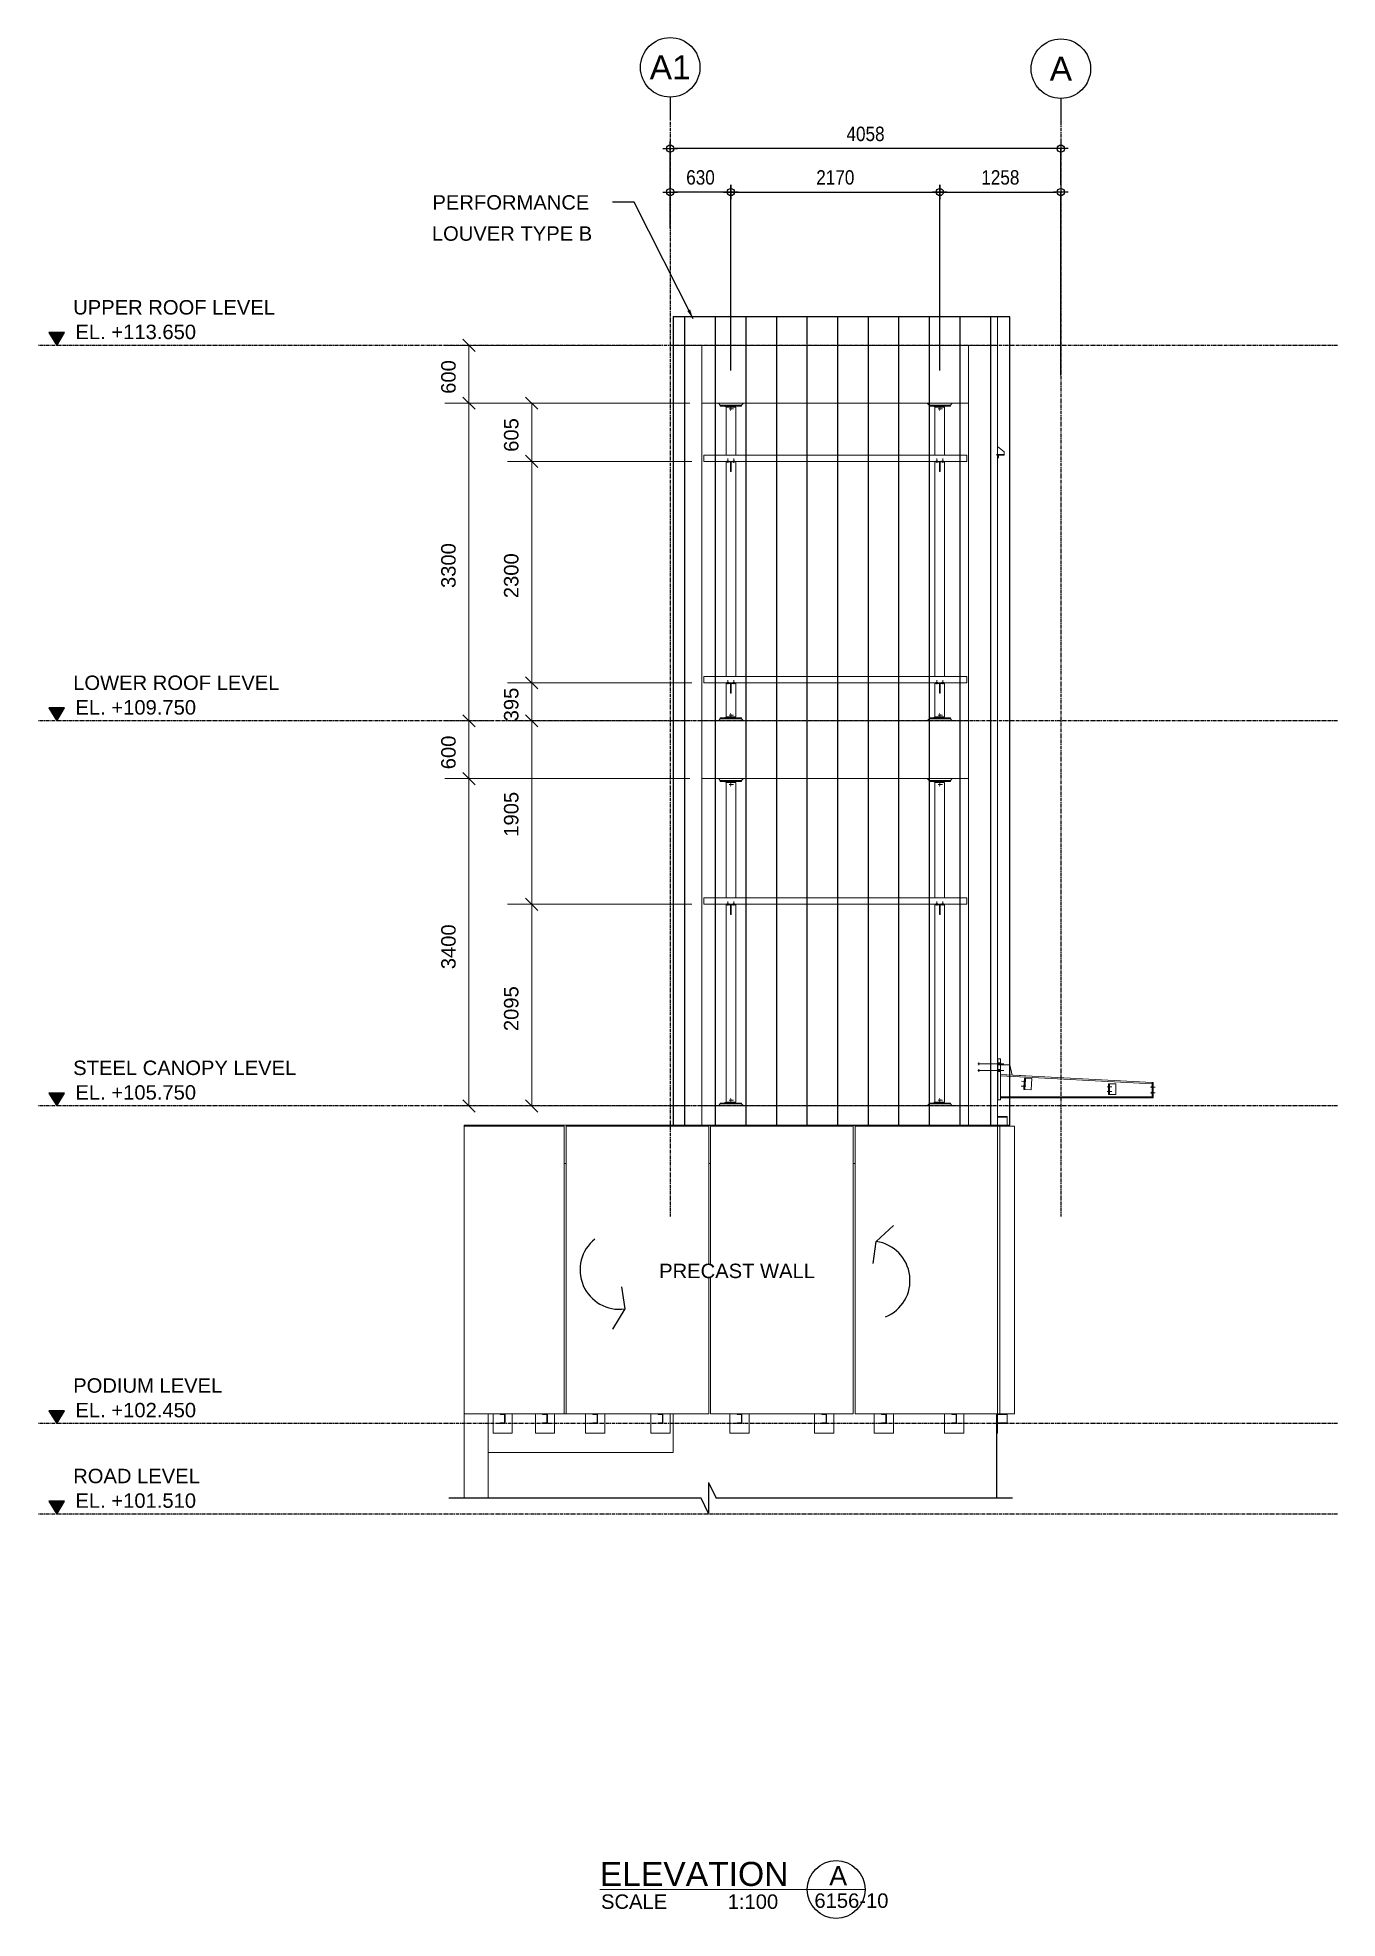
# Model space of a CAD drawing. Header units: millimetres. Extents: x -153298 to 620751, y -313239 to 250031.
# Drawn here: x 1849 to 15349, y 13886 to 33423 of the extents above; entities that cross this region are included whole.
import ezdxf
from ezdxf.enums import TextEntityAlignment as Align

# ---------------------------------------------------------------- set-up
doc = ezdxf.new("R2010")
doc.units = ezdxf.units.MM
for name, pattern in [('CENTER', [2, 1.25, -0.25, 0.25, -0.25]), ('HIDDEN', [0.375, 0.25, -0.125]), ('XKITLINE00', [0]), ('XKITLINE02', [4, 2, -2])]:
    doc.linetypes.add(name, pattern=pattern)
for name, color, linetype in [('000 - EXISTING_CANOPY_MAIN_COLOR_1', 7, 'Continuous'), ('HATCH', 7, 'Continuous'), ('S-DIM', 7, 'Continuous'), ('Stan-Dim', 7, 'Continuous')]:
    doc.layers.add(name, color=color, linetype=linetype)
for name, color, linetype, lineweight in [('Bolt', 7, 'Continuous', 0), ('Part', 7, 'Continuous', 0), ('Text', 7, 'Continuous', 0), ('Z-230_A_LEVEL', 7, 'Continuous', 9), ('Z-DIMENSIONS', 7, 'Continuous', 0)]:
    doc.layers.add(name, color=color, linetype=linetype, lineweight=lineweight)
doc.styles.add('Arial_2', font='arial.ttf', dxfattribs={"height": 3})
doc.styles.add('ROMANS', font='arial.ttf', dxfattribs={"width": 0.85})
doc.dimstyles.new('Dim-Cen', dxfattribs={"dimtxt": 3, "dimasz": 1, "dimexe": 0, "dimexo": 2.5, "dimgap": 1.5, "dimtad": 1, "dimdec": 0, "dimzin": 1, "dimdsep": 46, "dimtxsty": 'ROMANS', "dimblk": 'CEN1', "dimcen": 0.09, "dimclrd": 7, "dimclre": 7, "dimclrt": 7, "dimadec": 0, "dimazin": 0, "dimtfac": 1, "dimtdec": 0, "dimtofl": 0, "dimtmove": 2, "dimatfit": 3, "dimfxl": 1, "dimtfill": 1, "dimtfillclr": 256, "dimtolj": 1, "dimtzin": 0, "dimarcsym": 0})
doc.dimstyles.get("Standard").update_dxf_attribs({"dimtxt": 0.18, "dimasz": 0.18, "dimexe": 0.18, "dimexo": 0.0625, "dimgap": 0.09, "dimtad": 0, "dimtih": 1, "dimtoh": 1, "dimdec": 4, "dimzin": 0, "dimdsep": 46, "dimtxsty": 'Standard', "dimcen": 0.09, "dimclrd": 7, "dimclre": 7, "dimclrt": 7, "dimadec": 0, "dimazin": 0, "dimtfac": 1, "dimtdec": 4, "dimtofl": 0, "dimtmove": 0, "dimatfit": 3, "dimfxl": 1, "dimtolj": 1, "dimtzin": 0, "dimarcsym": 0})

msp = doc.modelspace()

# ---------------------------------------------------------------- texts
at = {"color": 7, "style": 'ROMANS'}
for s, height, p in [('EL. +113.650', 150, (2242.0559, 30290.923)), ('EL. +109.750', 150, (2242.0559, 26390.923)), ('EL. +105.750', 150, (2242.0559, 22390.923)), ('EL. +102.450', 150, (2242.0559, 19090.923)), ('EL. +101.510', 150, (2242.0559, 18150.923)), ('ELEVATION', 250, (7687.369, 14222.9064)), ('A', 200, (10070.8066, 14229.144)), ('6156-10', 150, (9916.9715, 13995.3108))]:
    msp.add_text(s, height=height, dxfattribs=at).set_placement(p)
at = {"layer": 'S-DIM', "color": 7, "style": 'ROMANS'}
for s, p in [('PERFORMANCE', (5949.7421, 31636.3671)), ('LOUVER TYPE B', (5943.8696, 31312.78)), ('UPPER ROOF LEVEL', (2218.2943, 30546.4021)), ('LOWER ROOF LEVEL', (2218.2943, 26646.4021)), ('STEEL CANOPY LEVEL', (2218.2943, 22646.4021)), ('PODIUM LEVEL', (2218.2943, 19346.4021)), ('ROAD LEVEL', (2218.2943, 18406.4021))]:
    msp.add_text(s, height=150, dxfattribs=at).set_placement(p)
for s, p in [('600', (6190.5989, 29722.8714)), ('605', (6842.7851, 29120.3714)), ('3300', (6190.5989, 27705.1957)), ('2300', (6842.7851, 27600.1957)), ('395', (6842.7851, 26320.3714)), ('600', (6190.5989, 25822.8714)), ('1905', (6842.7851, 25122.0317)), ('3400', (6190.5989, 23745.5277)), ('2095', (6842.7851, 23102.6957))]:
    msp.add_text(s, height=150, rotation=90, dxfattribs=at).set_placement(p)
at = {"layer": 'Stan-Dim', "color": 7, "style": 'ROMANS'}
for tag, p in [('A1', (8419.1524, 33114.069)), ('A', (12477.1524, 33100.0359))]:
    msp.add_attdef(tag, text='', height=250, dxfattribs=at).set_placement(p, align=Align.MIDDLE_CENTER)
at = {"layer": 'Text', "color": 7, "style": 'ROMANS'}
for s, p in [('SCALE', (7700.6215, 13984.8819)), ('1:100', (9016.351, 13984.8819))]:
    msp.add_text(s, height=150, dxfattribs=at).set_placement(p)

# ---------------------------------------------------------------- blocks, each defined once
blk = doc.blocks.new('*A10651048')
at = {"layer": 'Part', "color": 7, "linetype": 'XKITLINE00', "lineweight": 0}
for p, q in [((200.189275, 5.462929), (200.349275, 5.622929)), ((200.349275, 5.622929), (202.109275, 5.622929)), ((202.109275, 5.622929), (202.269275, 5.462929))]:
    blk.add_line(p, q, dxfattribs=at)
blk = doc.blocks.new('*A10661049')
at = {"layer": 'Part', "color": 7, "linetype": 'XKITLINE00', "lineweight": 0}
for p, q in [((200.349275, 5.702929), (202.109275, 5.702929)), ((200.349275, 5.702929), (200.349275, 5.622929)), ((200.349275, 5.622929), (202.109275, 5.622929)), ((202.109275, 5.702929), (202.109275, 5.622929))]:
    blk.add_line(p, q, dxfattribs=at)
blk = doc.blocks.new('*A10731050')
at = {"layer": 'Part', "color": 7, "linetype": 'XKITLINE00', "lineweight": 0}
for p, q in [((223.389273, 36.662929), (220.989273, 36.662929)), ((220.989273, 36.662929), (220.989273, -28.217071)), ((223.389273, -28.217071), (223.389273, 36.662929))]:
    blk.add_line(p, q, dxfattribs=at)
blk = doc.blocks.new('*A10751051')
at = {"layer": 'Part', "color": 7, "linetype": 'XKITLINE00', "lineweight": 0}
for p, q in [((223.389273, -28.217071), (211.549273, -28.217071)), ((211.549273, -28.217071), (211.549273, -52.137071)), ((223.389273, -28.217071), (223.389273, -52.137071)), ((223.389273, -52.137071), (211.549273, -52.137071))]:
    blk.add_line(p, q, dxfattribs=at)
blk = doc.blocks.new('*A10761052')
at = {"layer": 'Part', "color": 7, "linetype": 'XKITLINE00', "lineweight": 0}
for p, q in [((211.389273, -28.217071), (199.549273, -28.217071)), ((199.549273, -28.217071), (199.549273, -52.137071)), ((211.389273, -28.217071), (211.389273, -52.137071)), ((211.389273, -52.137071), (199.549273, -52.137071))]:
    blk.add_line(p, q, dxfattribs=at)
blk = doc.blocks.new('*A10771053')
at = {"layer": '000 - EXISTING_CANOPY_MAIN_COLOR_1', "color": 7, "linetype": 'XKITLINE00', "lineweight": 0}
for p, q in [((223.586789, -28.217071), (224.786789, -28.217071)), ((223.586789, -52.137071), (223.586789, -28.217071)), ((224.786789, -28.217071), (224.786789, -52.137071)), ((223.586789, -52.137071), (224.786789, -52.137071))]:
    blk.add_line(p, q, dxfattribs=at)
blk = doc.blocks.new('*A10781054')
at = {"layer": 'Part', "color": 7, "linetype": 'XKITLINE00', "lineweight": 0}
for p, q in [((199.389273, -28.217071), (187.549273, -28.217071)), ((187.549273, -28.217071), (187.549273, -52.137071)), ((199.389273, -28.217071), (199.389273, -52.137071)), ((199.389273, -52.137071), (187.549273, -52.137071))]:
    blk.add_line(p, q, dxfattribs=at)
blk = doc.blocks.new('*A10791055')
at = {"layer": 'Part', "color": 7, "linetype": 'XKITLINE00', "lineweight": 0}
for p, q in [((187.389273, -28.217071), (179.069273, -28.217071)), ((179.069273, -28.217071), (179.069273, -52.137071)), ((187.389273, -28.217071), (187.389273, -52.137071)), ((187.389273, -52.137071), (179.069273, -52.137071))]:
    blk.add_line(p, q, dxfattribs=at)
blk = doc.blocks.new('*A10801056')
at = {"layer": 'Part', "color": 7, "linetype": 'XKITLINE00', "lineweight": 0}
for p, q in [((181.069291, -28.217071), (181.069291, -28.137071)), ((181.069291, -28.137071), (196.429275, -28.137071)), ((196.429275, -28.137071), (196.429275, -28.217071)), ((187.389273, -31.337071), (187.549273, -31.337071))]:
    blk.add_line(p, q, dxfattribs=at)
blk = doc.blocks.new('*A10811057')
at = {"layer": 'Part', "color": 7, "linetype": 'XKITLINE00', "lineweight": 0}
for p, q in [((198.989275, -9.257071), (198.989275, -9.777071)), ((198.989275, -9.257071), (220.829273, -9.257071)), ((220.829273, -9.257071), (220.829273, -9.777071)), ((198.989275, -9.777071), (220.829273, -9.777071))]:
    blk.add_line(p, q, dxfattribs=at)
blk = doc.blocks.new('*A10821058')
at = {"layer": 'Part', "color": 7, "linetype": 'XKITLINE00', "lineweight": 0}
for p, q in [((218.189281, -9.777071), (218.189281, -9.825071)), ((218.189281, -9.825071), (218.989281, -9.825071)), ((218.989281, -9.825071), (218.989281, -9.777071))]:
    blk.add_line(p, q, dxfattribs=at)
blk = doc.blocks.new('*A10831059')
at = {"layer": 'Part', "color": 7, "linetype": 'XKITLINE00', "lineweight": 0}
for p, q in [((218.565281, -9.825071), (218.613281, -9.825071)), ((218.565281, -10.625071), (218.565281, -9.825071)), ((218.565281, -10.065071), (218.613281, -10.065071)), ((218.613281, -10.625071), (218.565281, -10.625071)), ((218.613281, -9.825071), (218.613281, -10.625071))]:
    blk.add_line(p, q, dxfattribs=at)
blk = doc.blocks.new('*A10841060')
at = {"layer": 'Bolt'}
for points in [[(218.41, -9.73), (218.41, -9.78), (218.29, -9.78), (218.29, -9.73)], [(218.41, -9.78), (218.41, -9.83), (218.29, -9.83), (218.29, -9.78)], [(218.89, -9.73), (218.89, -9.78), (218.77, -9.78), (218.77, -9.73)], [(218.89, -9.78), (218.89, -9.83), (218.77, -9.83), (218.77, -9.78)]]:
    blk.add_hatch(color=7, dxfattribs=at).paths.add_polyline_path(points, flags=17)
at = {"layer": 'Bolt', "color": 7, "linetype": 'XKITLINE00', "lineweight": 0}
for p, q in [((218.29, -9.78), (218.29, -9.73)), ((218.29, -9.83), (218.29, -9.78)), ((218.35, -9.89), (218.35, -9.55)), ((218.41, -9.78), (218.41, -9.73)), ((218.41, -9.83), (218.41, -9.78)), ((218.77, -9.78), (218.77, -9.73)), ((218.77, -9.83), (218.77, -9.78)), ((218.83, -9.89), (218.83, -9.55)), ((218.89, -9.78), (218.89, -9.73)), ((218.89, -9.83), (218.89, -9.78))]:
    blk.add_line(p, q, dxfattribs=at)
blk = doc.blocks.new('*A10851061')
at = {"layer": 'Part', "color": 7, "linetype": 'XKITLINE00', "lineweight": 0}
for p, q in [((218.989281, 0.342929), (218.189281, 0.342929)), ((218.189281, -9.257071), (218.189281, 0.342929)), ((218.989281, -9.257071), (218.989281, 0.342929)), ((218.189281, -26.217071), (218.189281, -9.825071)), ((218.989281, -26.217071), (218.989281, -9.825071)), ((218.189281, -26.217071), (218.989281, -26.217071))]:
    blk.add_line(p, q, dxfattribs=at)
blk = doc.blocks.new('*A10861062')
at = {"layer": 'Part', "color": 7, "linetype": 'XKITLINE00', "lineweight": 0}
for p, q in [((198.829275, -28.217071), (198.829275, -26.537071)), ((198.829275, -26.537071), (220.989273, -26.537071)), ((199.389273, -31.337071), (199.549273, -31.337071)), ((211.389273, -31.337071), (211.549273, -31.337071))]:
    blk.add_line(p, q, dxfattribs=at)
blk = doc.blocks.new('*A10871063')
at = {"layer": 'Part', "color": 7, "linetype": 'XKITLINE00', "lineweight": 0}
for p, q in [((223.621312, -23.924245), (236.23026, -24.585052)), ((223.621312, -24.04441), (236.22398, -24.704888)), ((236.23026, -24.585052), (236.22398, -24.704888))]:
    blk.add_line(p, q, dxfattribs=at)
blk = doc.blocks.new('*A10881064')
at = {"layer": 'Part', "color": 7, "linetype": 'XKITLINE00', "lineweight": 0}
for p, q in [((223.621312, -25.785052), (236.23026, -25.785052)), ((223.621312, -25.865052), (236.23026, -25.865052)), ((236.23026, -25.785052), (236.23026, -25.865052))]:
    blk.add_line(p, q, dxfattribs=at)
blk = doc.blocks.new('*A10891065')
at = {"layer": 'Part', "color": 7, "linetype": 'XKITLINE00', "lineweight": 0}
blk.add_line((236.22398, -24.704883), (236.23026, -24.705212), dxfattribs=at)
blk = doc.blocks.new('*A10901066')
at = {"layer": 'Part', "color": 7, "linetype": 'XKITLINE00', "lineweight": 0}
for p, q in [((225.041465, -23.998672), (225.041705, -23.994093)), ((225.041705, -23.994093), (225.640882, -24.025495)), ((225.640882, -24.025495), (225.640642, -24.030074))]:
    blk.add_line(p, q, dxfattribs=at)
blk = doc.blocks.new('*A10911067')
at = {"layer": 'Part', "color": 7, "linetype": 'XKITLINE00', "lineweight": 0}
for p, q in [((223.621312, -22.639658), (223.421312, -22.639658)), ((223.421312, -26.039658), (223.421312, -22.639658)), ((223.621312, -26.039658), (223.621312, -22.639658)), ((223.621312, -26.039658), (223.421312, -26.039658))]:
    blk.add_line(p, q, dxfattribs=at)
blk = doc.blocks.new('*A10921068')
at = {"layer": 'Part', "color": 7, "linetype": 'XKITLINE00', "lineweight": 0}
for p, q in [((225.580159, -25.18401), (225.630402, -24.225326)), ((225.630402, -24.225326), (225.702303, -24.229094)), ((225.702303, -24.229094), (225.65206, -25.187779)), ((225.702303, -24.229094), (226.229579, -24.256728)), ((226.229579, -24.256728), (226.179337, -25.215412)), ((225.65206, -25.187779), (225.580159, -25.18401)), ((226.179337, -25.215412), (225.65206, -25.187779))]:
    blk.add_line(p, q, dxfattribs=at)
blk = doc.blocks.new('*A10931069')
at = {"layer": 'Part', "color": 7, "linetype": 'XKITLINE00', "lineweight": 0}
for p, q in [((223.621312, -23.119697), (224.421312, -23.119697)), ((224.421312, -23.119697), (224.602283, -23.971108)), ((224.602283, -23.971108), (223.621312, -23.919697))]:
    blk.add_line(p, q, dxfattribs=at)
blk = doc.blocks.new('*A10941070')
at = {"layer": 'Bolt', "color": 7, "linetype": 'XKITLINE02', "lineweight": 0}
for p, q in [((225.73013, -24.911438), (225.347288, -24.891509)), ((225.750924, -24.511979), (225.368083, -24.492049)), ((225.591841, -24.964321), (225.539912, -24.961617)), ((225.59808, -24.844483), (225.54615, -24.84178)), ((225.612636, -24.564862), (225.560707, -24.562158)), ((225.618875, -24.445024), (225.566945, -24.442321)), ((225.663736, -24.968063), (225.591833, -24.96432)), ((225.669974, -24.848226), (225.598072, -24.844483)), ((225.684531, -24.568604), (225.612628, -24.564861)), ((225.690769, -24.448767), (225.618867, -24.445023))]:
    blk.add_line(p, q, dxfattribs=at)
blk = doc.blocks.new('*A10951071')
at = {"layer": 'Bolt'}
for points in [[(221.87, -23.12), (221.82, -23.12), (221.82, -22.96), (221.87, -22.96)], [(221.87, -23.12), (221.82, -23.12), (221.82, -22.96), (221.87, -22.96)], [(223.62, -23.12), (223.42, -23.12), (223.42, -22.96), (223.62, -22.96)], [(223.62, -23.12), (223.42, -23.12), (223.42, -22.96), (223.62, -22.96)], [(221.87, -23.68), (221.82, -23.68), (221.82, -23.52), (221.87, -23.52)], [(221.87, -23.68), (221.82, -23.68), (221.82, -23.52), (221.87, -23.52)], [(223.62, -23.68), (223.42, -23.68), (223.42, -23.52), (223.62, -23.52)], [(223.62, -23.68), (223.42, -23.68), (223.42, -23.52), (223.62, -23.52)]]:
    blk.add_hatch(color=7, dxfattribs=at).paths.add_polyline_path(points, flags=17)
at = {"layer": 'Bolt', "color": 7, "linetype": 'XKITLINE00', "lineweight": 0}
for p, q in [((221.74, -23.04), (223.9, -23.04)), ((221.74, -23.04), (223.9, -23.04)), ((221.82, -22.96), (221.87, -22.96)), ((221.82, -22.96), (221.87, -22.96)), ((221.82, -23.12), (221.87, -23.12)), ((221.82, -23.12), (221.87, -23.12)), ((223.42, -22.96), (223.62, -22.96)), ((223.42, -22.96), (223.62, -22.96)), ((223.42, -23.12), (223.62, -23.12)), ((223.42, -23.12), (223.62, -23.12)), ((221.74, -23.6), (223.9, -23.6)), ((221.74, -23.6), (223.9, -23.6)), ((221.82, -23.52), (221.87, -23.52)), ((221.82, -23.52), (221.87, -23.52)), ((221.82, -23.68), (221.87, -23.68)), ((221.82, -23.68), (221.87, -23.68)), ((223.42, -23.52), (223.62, -23.52)), ((223.42, -23.52), (223.62, -23.52)), ((223.42, -23.68), (223.62, -23.68)), ((223.42, -23.68), (223.62, -23.68))]:
    blk.add_line(p, q, dxfattribs=at)
blk = doc.blocks.new('*A10961072')
at = {"layer": 'Part', "color": 7, "linetype": 'XKITLINE00', "lineweight": 0}
for p, q in [((224.189279, -27.417071), (223.389279, -27.417071)), ((223.389279, -27.477071), (224.189279, -27.477071)), ((224.189279, -28.217071), (224.189279, -27.417071)), ((223.389279, -28.157071), (224.189279, -28.157071)), ((223.389279, -28.217071), (223.586789, -28.217071))]:
    blk.add_line(p, q, dxfattribs=at)
blk = doc.blocks.new('*A10971073')
at = {"layer": 'Bolt'}
for points in [[(217.81, -26.38), (217.81, -26.3), (217.93, -26.3), (217.93, -26.38)], [(219.25, -26.38), (219.25, -26.3), (219.37, -26.3), (219.37, -26.38)]]:
    blk.add_hatch(color=7, dxfattribs=at).paths.add_polyline_path(points, flags=17)
at = {"layer": 'Bolt', "color": 7, "linetype": 'XKITLINE00', "lineweight": 0}
for p, q in [((217.81, -26.3), (217.81, -26.38)), ((217.87, -26.3), (217.87, -26.38)), ((217.93, -26.3), (217.93, -26.38)), ((219.25, -26.3), (219.25, -26.38)), ((219.31, -26.3), (219.31, -26.38)), ((219.37, -26.3), (219.37, -26.38))]:
    blk.add_line(p, q, dxfattribs=at)
blk = doc.blocks.new('*A10981074')
at = {"layer": 'Bolt', "color": 7, "linetype": 'XKITLINE02', "lineweight": 0}
for p, q in [((218.461921, -26.057071), (218.805281, -26.057071)), ((218.525281, -25.921071), (218.565281, -25.921071)), ((218.525281, -26.193071), (218.565281, -26.193071)), ((218.565281, -26.001071), (218.613281, -26.001071)), ((218.565281, -26.113071), (218.613281, -26.113071))]:
    blk.add_line(p, q, dxfattribs=at)
blk = doc.blocks.new('*A10991075')
at = {"layer": 'Part', "color": 7, "linetype": 'XKITLINE00', "lineweight": 0}
for p, q in [((218.085281, -26.297071), (218.085281, -26.257071)), ((218.085281, -26.257071), (218.525281, -26.257071)), ((218.525281, -26.257071), (218.525281, -26.217071)), ((218.565281, -26.297071), (218.565281, -26.217071))]:
    blk.add_line(p, q, dxfattribs=at)
blk = doc.blocks.new('*A11001076')
at = {"layer": 'Part', "color": 7, "linetype": 'XKITLINE00', "lineweight": 0}
for p, q in [((217.549281, -26.537071), (217.709281, -26.377071)), ((217.709281, -26.377071), (219.469281, -26.377071)), ((219.469281, -26.377071), (219.629281, -26.537071))]:
    blk.add_line(p, q, dxfattribs=at)
blk = doc.blocks.new('*A11011077')
at = {"layer": 'Part', "color": 7, "linetype": 'XKITLINE00', "lineweight": 0}
for p, q in [((217.709281, -26.297071), (219.469281, -26.297071)), ((217.709281, -26.297071), (217.709281, -26.377071)), ((217.709281, -26.377071), (219.469281, -26.377071)), ((219.469281, -26.297071), (219.469281, -26.377071))]:
    blk.add_line(p, q, dxfattribs=at)
blk = doc.blocks.new('*A11021078')
at = {"layer": 'Part', "color": 7, "linetype": 'XKITLINE00', "lineweight": 0}
for p, q in [((200.829275, -9.825071), (200.829275, -9.777071)), ((201.629275, -9.825071), (200.829275, -9.825071)), ((201.629275, -9.777071), (201.629275, -9.825071))]:
    blk.add_line(p, q, dxfattribs=at)
blk = doc.blocks.new('*A11031079')
at = {"layer": 'Part', "color": 7, "linetype": 'XKITLINE00', "lineweight": 0}
for p, q in [((201.205275, -9.825071), (201.253275, -9.825071)), ((201.205275, -10.625071), (201.205275, -9.825071)), ((201.205275, -10.065071), (201.253275, -10.065071)), ((201.253275, -10.625071), (201.205275, -10.625071)), ((201.253275, -9.825071), (201.253275, -10.625071))]:
    blk.add_line(p, q, dxfattribs=at)
blk = doc.blocks.new('*A11041080')
at = {"layer": 'Bolt'}
for points in [[(201.05, -9.73), (201.05, -9.78), (200.93, -9.78), (200.93, -9.73)], [(201.05, -9.78), (201.05, -9.83), (200.93, -9.83), (200.93, -9.78)], [(201.53, -9.73), (201.53, -9.78), (201.41, -9.78), (201.41, -9.73)], [(201.53, -9.78), (201.53, -9.83), (201.41, -9.83), (201.41, -9.78)]]:
    blk.add_hatch(color=7, dxfattribs=at).paths.add_polyline_path(points, flags=17)
at = {"layer": 'Bolt', "color": 7, "linetype": 'XKITLINE00', "lineweight": 0}
for p, q in [((200.93, -9.78), (200.93, -9.73)), ((200.93, -9.83), (200.93, -9.78)), ((200.99, -9.89), (200.99, -9.55)), ((201.05, -9.78), (201.05, -9.73)), ((201.05, -9.83), (201.05, -9.78)), ((201.41, -9.78), (201.41, -9.73)), ((201.41, -9.83), (201.41, -9.78)), ((201.47, -9.89), (201.47, -9.55)), ((201.53, -9.78), (201.53, -9.73)), ((201.53, -9.83), (201.53, -9.78))]:
    blk.add_line(p, q, dxfattribs=at)
blk = doc.blocks.new('*A11051081')
at = {"layer": 'Part', "color": 7, "linetype": 'XKITLINE00', "lineweight": 0}
for p, q in [((201.629275, 0.342929), (200.829275, 0.342929)), ((200.829275, -9.257071), (200.829275, 0.342929)), ((201.629275, -9.257071), (201.629275, 0.342929)), ((200.829275, -26.217071), (200.829275, -9.825071)), ((201.629275, -26.217071), (201.629275, -9.825071)), ((200.829275, -26.217071), (201.629275, -26.217071))]:
    blk.add_line(p, q, dxfattribs=at)
blk = doc.blocks.new('*A11061082')
at = {"layer": 'Bolt'}
for points in [[(200.45, -26.38), (200.45, -26.3), (200.57, -26.3), (200.57, -26.38)], [(201.89, -26.38), (201.89, -26.3), (202.01, -26.3), (202.01, -26.38)]]:
    blk.add_hatch(color=7, dxfattribs=at).paths.add_polyline_path(points, flags=17)
at = {"layer": 'Bolt', "color": 7, "linetype": 'XKITLINE00', "lineweight": 0}
for p, q in [((200.45, -26.3), (200.45, -26.38)), ((200.51, -26.3), (200.51, -26.38)), ((200.57, -26.3), (200.57, -26.38)), ((201.89, -26.3), (201.89, -26.38)), ((201.95, -26.3), (201.95, -26.38)), ((202.01, -26.3), (202.01, -26.38))]:
    blk.add_line(p, q, dxfattribs=at)
blk = doc.blocks.new('*A11071083')
at = {"layer": 'Bolt', "color": 7, "linetype": 'XKITLINE02', "lineweight": 0}
for p, q in [((201.101915, -26.057071), (201.445275, -26.057071)), ((201.165275, -25.921071), (201.205275, -25.921071)), ((201.165275, -26.193071), (201.205275, -26.193071)), ((201.205275, -26.001071), (201.253275, -26.001071)), ((201.205275, -26.113071), (201.253275, -26.113071))]:
    blk.add_line(p, q, dxfattribs=at)
blk = doc.blocks.new('*A11081084')
at = {"layer": 'Part', "color": 7, "linetype": 'XKITLINE00', "lineweight": 0}
for p, q in [((200.725275, -26.297071), (200.725275, -26.257071)), ((200.725275, -26.257071), (201.165275, -26.257071)), ((201.165275, -26.257071), (201.165275, -26.217071)), ((201.205275, -26.297071), (201.205275, -26.217071))]:
    blk.add_line(p, q, dxfattribs=at)
blk = doc.blocks.new('*A11091085')
at = {"layer": 'Part', "color": 7, "linetype": 'XKITLINE00', "lineweight": 0}
for p, q in [((200.189275, -26.537071), (200.349275, -26.377071)), ((200.349275, -26.377071), (202.109275, -26.377071)), ((202.109275, -26.377071), (202.269275, -26.537071))]:
    blk.add_line(p, q, dxfattribs=at)
blk = doc.blocks.new('*A11101086')
at = {"layer": 'Part', "color": 7, "linetype": 'XKITLINE00', "lineweight": 0}
for p, q in [((200.349275, -26.297071), (202.109275, -26.297071)), ((200.349275, -26.297071), (200.349275, -26.377071)), ((200.349275, -26.377071), (202.109275, -26.377071)), ((202.109275, -26.297071), (202.109275, -26.377071))]:
    blk.add_line(p, q, dxfattribs=at)
blk = doc.blocks.new('*A11111087')
at = {"layer": 'Part', "color": 7, "linetype": 'XKITLINE00', "lineweight": 0}
for p, q in [((196.429275, -28.137071), (196.429275, 36.662929)), ((198.829275, -28.217071), (198.829275, 36.662929))]:
    blk.add_line(p, q, dxfattribs=at)
blk = doc.blocks.new('*A11131088')
at = {"layer": 'Part', "color": 7, "linetype": 'XKITLINE00', "lineweight": 0}
for p, q in [((223.389273, 39.062929), (196.429275, 39.062929)), ((196.429275, 39.062929), (196.429275, 36.662929)), ((223.389273, 36.662929), (223.389273, 39.062929)), ((196.429275, 36.662929), (223.389273, 36.662929))]:
    blk.add_line(p, q, dxfattribs=at)
blk = doc.blocks.new('*A11141089')
at = {"layer": 'Part', "color": 7, "linetype": 'XKITLINE00', "lineweight": 0}
for p, q in [((198.989275, 27.542929), (198.989275, 27.022929)), ((198.989275, 27.542929), (220.829273, 27.542929)), ((198.989275, 27.022929), (220.829273, 27.022929)), ((220.829273, 27.542929), (220.829273, 27.022929))]:
    blk.add_line(p, q, dxfattribs=at)
blk = doc.blocks.new('*A11151090')
at = {"layer": 'Part', "color": 7, "linetype": 'XKITLINE00', "lineweight": 0}
for p, q in [((198.829275, 36.662929), (198.829275, 31.862929)), ((198.829275, 31.862929), (220.989273, 31.862929))]:
    blk.add_line(p, q, dxfattribs=at)
blk = doc.blocks.new('*A11191091')
at = {"layer": 'Part', "color": 7, "linetype": 'XKITLINE00', "lineweight": 0}
for p, q in [((218.989273, -53.737071), (218.989273, -52.137071)), ((220.589273, -53.737071), (220.589273, -52.137071)), ((218.989273, -53.737071), (220.589273, -53.737071))]:
    blk.add_line(p, q, dxfattribs=at)
blk = doc.blocks.new('*A11201092')
at = {"layer": 'Part', "color": 7, "linetype": 'XKITLINE00', "lineweight": 0}
for p, q in [((213.749273, -52.197071), (213.749273, -52.137071)), ((214.109273, -52.197071), (213.749273, -52.197071)), ((213.749273, -52.937071), (213.749273, -52.877071)), ((213.749273, -52.877071), (214.109273, -52.877071)), ((214.149273, -52.937071), (213.749273, -52.937071)), ((214.109273, -52.877071), (214.109273, -52.197071)), ((214.149273, -52.937071), (214.149273, -52.137071))]:
    blk.add_line(p, q, dxfattribs=at)
blk = doc.blocks.new('*A11211093')
at = {"layer": 'Part', "color": 7, "linetype": 'XKITLINE00', "lineweight": 0}
for p, q in [((219.589273, -52.197071), (219.589273, -52.137071)), ((219.949273, -52.197071), (219.589273, -52.197071)), ((219.589273, -52.937071), (219.589273, -52.877071)), ((219.589273, -52.877071), (219.949273, -52.877071)), ((219.989273, -52.937071), (219.589273, -52.937071)), ((219.949273, -52.877071), (219.949273, -52.197071)), ((219.989273, -52.937071), (219.989273, -52.137071))]:
    blk.add_line(p, q, dxfattribs=at)
blk = doc.blocks.new('*A11221094')
at = {"layer": 'Part', "color": 7, "linetype": 'XKITLINE00', "lineweight": 0}
for p, q in [((208.189273, -53.737071), (208.189273, -52.137071)), ((209.789273, -53.737071), (209.789273, -52.137071)), ((208.189273, -53.737071), (209.789273, -53.737071))]:
    blk.add_line(p, q, dxfattribs=at)
blk = doc.blocks.new('*A11231095')
at = {"layer": 'Part', "color": 7, "linetype": 'XKITLINE00', "lineweight": 0}
for p, q in [((208.789273, -52.197071), (208.789273, -52.137071)), ((209.149273, -52.197071), (208.789273, -52.197071)), ((208.789273, -52.937071), (208.789273, -52.877071)), ((208.789273, -52.877071), (209.149273, -52.877071)), ((209.189273, -52.937071), (208.789273, -52.937071)), ((209.149273, -52.877071), (209.149273, -52.197071)), ((209.189273, -52.937071), (209.189273, -52.137071))]:
    blk.add_line(p, q, dxfattribs=at)
blk = doc.blocks.new('*A11241096')
at = {"layer": 'Part', "color": 7, "linetype": 'XKITLINE00', "lineweight": 0}
for p, q in [((223.306861, -53.737071), (223.306861, -52.137071)), ((223.386861, -52.137071), (223.386861, -53.737071)), ((223.386861, -53.737071), (223.306861, -53.737071))]:
    blk.add_line(p, q, dxfattribs=at)
blk = doc.blocks.new('*A11251097')
at = {"layer": 'Part', "color": 7, "linetype": 'XKITLINE00', "lineweight": 0}
for p, q in [((223.389279, -52.137071), (223.389279, -52.937071)), ((223.586789, -52.137071), (223.389279, -52.137071)), ((223.389279, -52.197071), (224.189279, -52.197071)), ((223.389279, -52.877071), (224.189279, -52.877071)), ((223.389279, -52.937071), (224.189279, -52.937071)), ((224.189279, -52.137071), (224.189279, -52.937071))]:
    blk.add_line(p, q, dxfattribs=at)
blk = doc.blocks.new('*A11261098')
at = {"layer": 'Part', "color": 7, "linetype": 'XKITLINE00', "lineweight": 0}
for p, q in [((195.189273, -52.197071), (195.189273, -52.137071)), ((195.549273, -52.197071), (195.189273, -52.197071)), ((195.189273, -52.937071), (195.189273, -52.877071)), ((195.189273, -52.877071), (195.549273, -52.877071)), ((195.589273, -52.937071), (195.189273, -52.937071)), ((195.549273, -52.877071), (195.549273, -52.197071)), ((195.589273, -52.937071), (195.589273, -52.137071))]:
    blk.add_line(p, q, dxfattribs=at)
blk = doc.blocks.new('*A11271099')
at = {"layer": 'Part', "color": 7, "linetype": 'XKITLINE00', "lineweight": 0}
for p, q in [((189.749273, -52.197071), (189.749273, -52.137071)), ((190.109273, -52.197071), (189.749273, -52.197071)), ((189.749273, -52.937071), (189.749273, -52.877071)), ((189.749273, -52.877071), (190.109273, -52.877071)), ((190.149273, -52.937071), (189.749273, -52.937071)), ((190.109273, -52.877071), (190.109273, -52.197071)), ((190.149273, -52.937071), (190.149273, -52.137071))]:
    blk.add_line(p, q, dxfattribs=at)
blk = doc.blocks.new('*A11281100')
at = {"layer": 'Part', "color": 7, "linetype": 'XKITLINE00', "lineweight": 0}
for p, q in [((194.589273, -53.737071), (194.589273, -52.137071)), ((196.189273, -53.737071), (196.189273, -52.137071)), ((194.589273, -53.737071), (196.189273, -53.737071))]:
    blk.add_line(p, q, dxfattribs=at)
blk = doc.blocks.new('*A11291101')
at = {"layer": 'Part', "color": 7, "linetype": 'XKITLINE00', "lineweight": 0}
for p, q in [((189.149273, -53.737071), (189.149273, -52.137071)), ((190.749273, -53.737071), (190.749273, -52.137071)), ((189.149273, -53.737071), (190.749273, -53.737071))]:
    blk.add_line(p, q, dxfattribs=at)
blk = doc.blocks.new('*A11301102')
at = {"layer": 'Part', "color": 7, "linetype": 'XKITLINE00', "lineweight": 0}
for p, q in [((201.749273, -52.197071), (201.749273, -52.137071)), ((202.109273, -52.197071), (201.749273, -52.197071)), ((201.749273, -52.937071), (201.749273, -52.877071)), ((201.749273, -52.877071), (202.109273, -52.877071)), ((202.149273, -52.937071), (201.749273, -52.937071)), ((202.109273, -52.877071), (202.109273, -52.197071)), ((202.149273, -52.937071), (202.149273, -52.137071))]:
    blk.add_line(p, q, dxfattribs=at)
blk = doc.blocks.new('*A11311103')
at = {"layer": 'Part', "color": 7, "linetype": 'XKITLINE00', "lineweight": 0}
for p, q in [((201.149273, -53.737071), (201.149273, -52.137071)), ((202.749273, -53.737071), (202.749273, -52.137071)), ((201.149273, -53.737071), (202.749273, -53.737071))]:
    blk.add_line(p, q, dxfattribs=at)
blk = doc.blocks.new('*A11321104')
at = {"layer": 'Part', "color": 7, "linetype": 'XKITLINE00', "lineweight": 0}
for p, q in [((181.469273, -53.737071), (181.469273, -52.137071)), ((183.069273, -53.737071), (183.069273, -52.137071)), ((181.469273, -53.737071), (183.069273, -53.737071))]:
    blk.add_line(p, q, dxfattribs=at)
blk = doc.blocks.new('*A11331105')
at = {"layer": 'Part', "color": 7, "linetype": 'XKITLINE00', "lineweight": 0}
for p, q in [((184.989273, -53.737071), (184.989273, -52.137071)), ((186.589273, -53.737071), (186.589273, -52.137071)), ((184.989273, -53.737071), (186.589273, -53.737071))]:
    blk.add_line(p, q, dxfattribs=at)
blk = doc.blocks.new('*A11341106')
at = {"layer": 'Part', "color": 7, "linetype": 'XKITLINE00', "lineweight": 0}
for p, q in [((182.069273, -52.197071), (182.069273, -52.137071)), ((182.429273, -52.197071), (182.069273, -52.197071)), ((182.069273, -52.937071), (182.069273, -52.877071)), ((182.069273, -52.877071), (182.429273, -52.877071)), ((182.469273, -52.937071), (182.069273, -52.937071)), ((182.429273, -52.877071), (182.429273, -52.197071)), ((182.469273, -52.937071), (182.469273, -52.137071))]:
    blk.add_line(p, q, dxfattribs=at)
blk = doc.blocks.new('*A11351107')
at = {"layer": 'Part', "color": 7, "linetype": 'XKITLINE00', "lineweight": 0}
for p, q in [((185.589273, -52.197071), (185.589273, -52.137071)), ((185.949273, -52.197071), (185.589273, -52.197071)), ((185.589273, -52.937071), (185.589273, -52.877071)), ((185.589273, -52.877071), (185.949273, -52.877071)), ((185.989273, -52.937071), (185.589273, -52.937071)), ((185.949273, -52.877071), (185.949273, -52.197071)), ((185.989273, -52.937071), (185.989273, -52.137071))]:
    blk.add_line(p, q, dxfattribs=at)
blk = doc.blocks.new('*A11361108')
at = {"layer": 'Part', "color": 7, "linetype": 'XKITLINE00', "lineweight": 0}
for p, q in [((181.069318, -55.337071), (181.069318, -52.137071)), ((187.389273, -52.137071), (187.549273, -52.137071)), ((196.429318, -52.137071), (196.429318, -55.337071)), ((196.429318, -55.337071), (181.069318, -55.337071))]:
    blk.add_line(p, q, dxfattribs=at)
blk = doc.blocks.new('*A11371109')
at = {"layer": 'Part', "color": 7, "linetype": 'XKITLINE00', "lineweight": 0}
for p, q in [((232.61098, -25.585052), (232.61098, -24.705052)), ((232.61098, -24.705052), (232.68298, -24.705052)), ((233.21098, -24.705052), (232.68298, -24.705052)), ((232.68298, -24.705052), (232.68298, -25.585052)), ((233.21098, -25.585052), (233.21098, -24.705052)), ((232.68298, -25.585052), (232.61098, -25.585052)), ((233.21098, -25.585052), (232.68298, -25.585052))]:
    blk.add_line(p, q, dxfattribs=at)
blk = doc.blocks.new('*A11381110')
at = {"layer": 'Bolt', "color": 7, "linetype": 'XKITLINE02', "lineweight": 0}
for p, q in [((232.50762, -24.945052), (232.89098, -24.945052)), ((232.57098, -24.885052), (232.61098, -24.885052)), ((232.57098, -25.005052), (232.61098, -25.005052)), ((232.61098, -24.885052), (232.68298, -24.885052)), ((232.61098, -25.005052), (232.68298, -25.005052)), ((232.50762, -25.345052), (232.89098, -25.345052)), ((232.57098, -25.285052), (232.61098, -25.285052)), ((232.57098, -25.405052), (232.61098, -25.405052)), ((232.61098, -25.285052), (232.68298, -25.285052)), ((232.61098, -25.405052), (232.68298, -25.405052))]:
    blk.add_line(p, q, dxfattribs=at)
blk = doc.blocks.new('*A11411111')
at = {"layer": 'Bolt'}
for points in [[(217.93, 0.5), (217.93, 0.42), (217.81, 0.42), (217.81, 0.5)], [(219.37, 0.5), (219.37, 0.42), (219.25, 0.42), (219.25, 0.5)]]:
    blk.add_hatch(color=7, dxfattribs=at).paths.add_polyline_path(points, flags=17)
at = {"layer": 'Bolt', "color": 7, "linetype": 'XKITLINE00', "lineweight": 0}
for p, q in [((217.81, 0.42), (217.81, 0.5)), ((217.87, 0.42), (217.87, 0.5)), ((217.93, 0.42), (217.93, 0.5)), ((219.25, 0.42), (219.25, 0.5)), ((219.31, 0.42), (219.31, 0.5)), ((219.37, 0.42), (219.37, 0.5))]:
    blk.add_line(p, q, dxfattribs=at)
blk = doc.blocks.new('*A11421112')
at = {"layer": 'Bolt', "color": 7, "linetype": 'XKITLINE02', "lineweight": 0}
for p, q in [((218.461921, 0.182929), (218.805281, 0.182929)), ((218.525281, 0.318929), (218.565281, 0.318929)), ((218.525281, 0.046929), (218.565281, 0.046929)), ((218.565281, 0.238929), (218.613281, 0.238929)), ((218.565281, 0.126929), (218.613281, 0.126929))]:
    blk.add_line(p, q, dxfattribs=at)
blk = doc.blocks.new('*A11431113')
at = {"layer": 'Part', "color": 7, "linetype": 'XKITLINE00', "lineweight": 0}
for p, q in [((218.085281, 0.422929), (218.085281, 0.382929)), ((218.085281, 0.382929), (218.525281, 0.382929)), ((218.525281, 0.382929), (218.525281, 0.342929)), ((218.565281, 0.342929), (218.565281, 0.422929))]:
    blk.add_line(p, q, dxfattribs=at)
blk = doc.blocks.new('*A11441114')
at = {"layer": 'Part', "color": 7, "linetype": 'XKITLINE00', "lineweight": 0}
for p, q in [((217.549281, 0.662929), (217.709281, 0.502929)), ((217.709281, 0.502929), (219.469281, 0.502929)), ((219.469281, 0.502929), (219.629281, 0.662929))]:
    blk.add_line(p, q, dxfattribs=at)
blk = doc.blocks.new('*A11451115')
at = {"layer": 'Part', "color": 7, "linetype": 'XKITLINE00', "lineweight": 0}
for p, q in [((217.709281, 0.422929), (217.709281, 0.502929)), ((217.709281, 0.502929), (219.469281, 0.502929)), ((217.709281, 0.422929), (219.469281, 0.422929)), ((219.469281, 0.422929), (219.469281, 0.502929))]:
    blk.add_line(p, q, dxfattribs=at)
blk = doc.blocks.new('*A11461116')
at = {"layer": 'Bolt'}
for points in [[(200.57, 0.5), (200.57, 0.42), (200.45, 0.42), (200.45, 0.5)], [(202.01, 0.5), (202.01, 0.42), (201.89, 0.42), (201.89, 0.5)]]:
    blk.add_hatch(color=7, dxfattribs=at).paths.add_polyline_path(points, flags=17)
at = {"layer": 'Bolt', "color": 7, "linetype": 'XKITLINE00', "lineweight": 0}
for p, q in [((200.45, 0.42), (200.45, 0.5)), ((200.51, 0.42), (200.51, 0.5)), ((200.57, 0.42), (200.57, 0.5)), ((201.89, 0.42), (201.89, 0.5)), ((201.95, 0.42), (201.95, 0.5)), ((202.01, 0.42), (202.01, 0.5))]:
    blk.add_line(p, q, dxfattribs=at)
blk = doc.blocks.new('*A11471117')
at = {"layer": 'Bolt', "color": 7, "linetype": 'XKITLINE02', "lineweight": 0}
for p, q in [((201.101915, 0.182929), (201.445275, 0.182929)), ((201.165275, 0.318929), (201.205275, 0.318929)), ((201.165275, 0.046929), (201.205275, 0.046929)), ((201.205275, 0.238929), (201.253275, 0.238929)), ((201.205275, 0.126929), (201.253275, 0.126929))]:
    blk.add_line(p, q, dxfattribs=at)
blk = doc.blocks.new('*A11481118')
at = {"layer": 'Part', "color": 7, "linetype": 'XKITLINE00', "lineweight": 0}
for p, q in [((200.725275, 0.422929), (200.725275, 0.382929)), ((200.725275, 0.382929), (201.165275, 0.382929)), ((201.165275, 0.382929), (201.165275, 0.342929)), ((201.205275, 0.342929), (201.205275, 0.422929))]:
    blk.add_line(p, q, dxfattribs=at)
blk = doc.blocks.new('*A11491119')
at = {"layer": 'Part', "color": 7, "linetype": 'XKITLINE00', "lineweight": 0}
for p, q in [((200.189275, 0.662929), (200.349275, 0.502929)), ((200.349275, 0.502929), (202.109275, 0.502929)), ((202.109275, 0.502929), (202.269275, 0.662929))]:
    blk.add_line(p, q, dxfattribs=at)
blk = doc.blocks.new('*A11501120')
at = {"layer": 'Part', "color": 7, "linetype": 'XKITLINE00', "lineweight": 0}
for p, q in [((200.349275, 0.422929), (200.349275, 0.502929)), ((200.349275, 0.502929), (202.109275, 0.502929)), ((200.349275, 0.422929), (202.109275, 0.422929)), ((202.109275, 0.422929), (202.109275, 0.502929))]:
    blk.add_line(p, q, dxfattribs=at)
blk = doc.blocks.new('*A11511121')
at = {"layer": 'Part', "color": 7, "linetype": 'XKITLINE00', "lineweight": 0}
for p, q in [((198.989275, 9.142929), (198.989275, 8.622929)), ((198.989275, 9.142929), (220.829273, 9.142929)), ((198.989275, 8.622929), (220.829273, 8.622929)), ((220.829273, 9.142929), (220.829273, 8.622929))]:
    blk.add_line(p, q, dxfattribs=at)
blk = doc.blocks.new('*A11521122')
at = {"layer": 'Part', "color": 7, "linetype": 'XKITLINE00', "lineweight": 0}
for p, q in [((218.189281, 8.622929), (218.189281, 8.574929)), ((218.189281, 8.574929), (218.989281, 8.574929)), ((218.989281, 8.574929), (218.989281, 8.622929))]:
    blk.add_line(p, q, dxfattribs=at)
blk = doc.blocks.new('*A11531123')
at = {"layer": 'Part', "color": 7, "linetype": 'XKITLINE00', "lineweight": 0}
for p, q in [((218.565281, 8.574929), (218.613281, 8.574929)), ((218.565281, 7.774929), (218.565281, 8.574929)), ((218.565281, 8.334929), (218.613281, 8.334929)), ((218.613281, 8.574929), (218.613281, 7.774929)), ((218.613281, 7.774929), (218.565281, 7.774929))]:
    blk.add_line(p, q, dxfattribs=at)
blk = doc.blocks.new('*A11541124')
at = {"layer": 'Bolt'}
for points in [[(218.41, 8.67), (218.41, 8.62), (218.29, 8.62), (218.29, 8.67)], [(218.41, 8.62), (218.41, 8.57), (218.29, 8.57), (218.29, 8.62)], [(218.89, 8.67), (218.89, 8.62), (218.77, 8.62), (218.77, 8.67)], [(218.89, 8.62), (218.89, 8.57), (218.77, 8.57), (218.77, 8.62)]]:
    blk.add_hatch(color=7, dxfattribs=at).paths.add_polyline_path(points, flags=17)
at = {"layer": 'Bolt', "color": 7, "linetype": 'XKITLINE00', "lineweight": 0}
for p, q in [((218.29, 8.62), (218.29, 8.67)), ((218.29, 8.57), (218.29, 8.62)), ((218.35, 8.51), (218.35, 8.85)), ((218.41, 8.62), (218.41, 8.67)), ((218.41, 8.57), (218.41, 8.62)), ((218.77, 8.62), (218.77, 8.67)), ((218.77, 8.57), (218.77, 8.62)), ((218.83, 8.51), (218.83, 8.85)), ((218.89, 8.62), (218.89, 8.67)), ((218.89, 8.57), (218.89, 8.62))]:
    blk.add_line(p, q, dxfattribs=at)
blk = doc.blocks.new('*A11551125')
at = {"layer": 'Part', "color": 7, "linetype": 'XKITLINE00', "lineweight": 0}
for p, q in [((218.989281, 31.542929), (218.189281, 31.542929)), ((218.189281, 27.542929), (218.189281, 31.542929)), ((218.989281, 27.542929), (218.989281, 31.542929)), ((218.189281, 9.142929), (218.189281, 26.974929)), ((218.989281, 9.142929), (218.989281, 26.974929)), ((218.189281, 5.782929), (218.189281, 8.574929)), ((218.989281, 5.782929), (218.989281, 8.574929)), ((218.189281, 5.782929), (218.989281, 5.782929))]:
    blk.add_line(p, q, dxfattribs=at)
blk = doc.blocks.new('*A11561126')
at = {"layer": 'Part', "color": 7, "linetype": 'XKITLINE00', "lineweight": 0}
for p, q in [((198.829275, 5.462929), (198.829275, 0.662929)), ((198.829275, 5.462929), (220.989273, 5.462929)), ((198.829275, 0.662929), (220.989273, 0.662929))]:
    blk.add_line(p, q, dxfattribs=at)
blk = doc.blocks.new('*A11571127')
at = {"layer": 'Part', "color": 7, "linetype": 'XKITLINE00', "lineweight": 0}
for p, q in [((217.709281, 5.702929), (219.469281, 5.702929)), ((217.709281, 5.702929), (217.709281, 5.622929)), ((217.709281, 5.622929), (219.469281, 5.622929)), ((219.469281, 5.702929), (219.469281, 5.622929))]:
    blk.add_line(p, q, dxfattribs=at)
blk = doc.blocks.new('*A11581128')
at = {"layer": 'Part', "color": 7, "linetype": 'XKITLINE00', "lineweight": 0}
for p, q in [((217.549281, 5.462929), (217.709281, 5.622929)), ((217.709281, 5.622929), (219.469281, 5.622929)), ((219.469281, 5.622929), (219.629281, 5.462929))]:
    blk.add_line(p, q, dxfattribs=at)
blk = doc.blocks.new('*A11591129')
at = {"layer": 'Part', "color": 7, "linetype": 'XKITLINE00', "lineweight": 0}
for p, q in [((218.085281, 5.702929), (218.085281, 5.742929)), ((218.085281, 5.742929), (218.525281, 5.742929)), ((218.525281, 5.742929), (218.525281, 5.782929)), ((218.565281, 5.702929), (218.565281, 5.782929))]:
    blk.add_line(p, q, dxfattribs=at)
blk = doc.blocks.new('*A11601130')
at = {"layer": 'Bolt', "color": 7, "linetype": 'XKITLINE02', "lineweight": 0}
for p, q in [((218.461921, 5.942929), (218.805281, 5.942929)), ((218.525281, 6.078929), (218.565281, 6.078929)), ((218.525281, 5.806929), (218.565281, 5.806929)), ((218.565281, 5.998929), (218.613281, 5.998929)), ((218.565281, 5.886929), (218.613281, 5.886929))]:
    blk.add_line(p, q, dxfattribs=at)
blk = doc.blocks.new('*A11611131')
at = {"layer": 'Bolt'}
for points in [[(217.81, 5.62), (217.81, 5.7), (217.93, 5.7), (217.93, 5.62)], [(219.25, 5.62), (219.25, 5.7), (219.37, 5.7), (219.37, 5.62)]]:
    blk.add_hatch(color=7, dxfattribs=at).paths.add_polyline_path(points, flags=17)
at = {"layer": 'Bolt', "color": 7, "linetype": 'XKITLINE00', "lineweight": 0}
for p, q in [((217.81, 5.7), (217.81, 5.62)), ((217.87, 5.7), (217.87, 5.62)), ((217.93, 5.7), (217.93, 5.62)), ((219.25, 5.7), (219.25, 5.62)), ((219.31, 5.7), (219.31, 5.62)), ((219.37, 5.7), (219.37, 5.62))]:
    blk.add_line(p, q, dxfattribs=at)
blk = doc.blocks.new('*A11621132')
at = {"layer": 'Part', "color": 7, "linetype": 'XKITLINE00', "lineweight": 0}
for p, q in [((200.829275, 8.574929), (200.829275, 8.622929)), ((201.629275, 8.574929), (200.829275, 8.574929)), ((201.629275, 8.622929), (201.629275, 8.574929))]:
    blk.add_line(p, q, dxfattribs=at)
blk = doc.blocks.new('*A11631133')
at = {"layer": 'Part', "color": 7, "linetype": 'XKITLINE00', "lineweight": 0}
for p, q in [((201.205275, 8.574929), (201.253275, 8.574929)), ((201.205275, 7.774929), (201.205275, 8.574929)), ((201.205275, 8.334929), (201.253275, 8.334929)), ((201.253275, 8.574929), (201.253275, 7.774929)), ((201.253275, 7.774929), (201.205275, 7.774929))]:
    blk.add_line(p, q, dxfattribs=at)
blk = doc.blocks.new('*A11641134')
at = {"layer": 'Bolt'}
for points in [[(201.05, 8.67), (201.05, 8.62), (200.93, 8.62), (200.93, 8.67)], [(201.05, 8.62), (201.05, 8.57), (200.93, 8.57), (200.93, 8.62)], [(201.53, 8.67), (201.53, 8.62), (201.41, 8.62), (201.41, 8.67)], [(201.53, 8.62), (201.53, 8.57), (201.41, 8.57), (201.41, 8.62)]]:
    blk.add_hatch(color=7, dxfattribs=at).paths.add_polyline_path(points, flags=17)
at = {"layer": 'Bolt', "color": 7, "linetype": 'XKITLINE00', "lineweight": 0}
for p, q in [((200.93, 8.62), (200.93, 8.67)), ((200.93, 8.57), (200.93, 8.62)), ((200.99, 8.51), (200.99, 8.85)), ((201.05, 8.62), (201.05, 8.67)), ((201.05, 8.57), (201.05, 8.62)), ((201.41, 8.62), (201.41, 8.67)), ((201.41, 8.57), (201.41, 8.62)), ((201.47, 8.51), (201.47, 8.85)), ((201.53, 8.62), (201.53, 8.67)), ((201.53, 8.57), (201.53, 8.62))]:
    blk.add_line(p, q, dxfattribs=at)
blk = doc.blocks.new('*A11651135')
at = {"layer": 'Part', "color": 7, "linetype": 'XKITLINE00', "lineweight": 0}
for p, q in [((201.629275, 31.542929), (200.829275, 31.542929)), ((200.829275, 27.542929), (200.829275, 31.542929)), ((201.629275, 27.542929), (201.629275, 31.542929)), ((200.829275, 9.142929), (200.829275, 26.974929)), ((201.629275, 9.142929), (201.629275, 26.974929)), ((200.829275, 5.782929), (200.829275, 8.574929)), ((201.629275, 5.782929), (201.629275, 8.574929)), ((200.829275, 5.782929), (201.629275, 5.782929))]:
    blk.add_line(p, q, dxfattribs=at)
blk = doc.blocks.new('*A11661136')
at = {"layer": 'Bolt'}
for points in [[(200.45, 5.62), (200.45, 5.7), (200.57, 5.7), (200.57, 5.62)], [(201.89, 5.62), (201.89, 5.7), (202.01, 5.7), (202.01, 5.62)]]:
    blk.add_hatch(color=7, dxfattribs=at).paths.add_polyline_path(points, flags=17)
at = {"layer": 'Bolt', "color": 7, "linetype": 'XKITLINE00', "lineweight": 0}
for p, q in [((200.45, 5.7), (200.45, 5.62)), ((200.51, 5.7), (200.51, 5.62)), ((200.57, 5.7), (200.57, 5.62)), ((201.89, 5.7), (201.89, 5.62)), ((201.95, 5.7), (201.95, 5.62)), ((202.01, 5.7), (202.01, 5.62))]:
    blk.add_line(p, q, dxfattribs=at)
blk = doc.blocks.new('*A11671137')
at = {"layer": 'Bolt', "color": 7, "linetype": 'XKITLINE02', "lineweight": 0}
for p, q in [((201.101915, 5.942929), (201.445275, 5.942929)), ((201.165275, 6.078929), (201.205275, 6.078929)), ((201.165275, 5.806929), (201.205275, 5.806929)), ((201.205275, 5.998929), (201.253275, 5.998929)), ((201.205275, 5.886929), (201.253275, 5.886929))]:
    blk.add_line(p, q, dxfattribs=at)
blk = doc.blocks.new('*A11681138')
at = {"layer": 'Part', "color": 7, "linetype": 'XKITLINE00', "lineweight": 0}
for p, q in [((200.725275, 5.702929), (200.725275, 5.742929)), ((200.725275, 5.742929), (201.165275, 5.742929)), ((201.165275, 5.742929), (201.165275, 5.782929)), ((201.205275, 5.702929), (201.205275, 5.782929))]:
    blk.add_line(p, q, dxfattribs=at)
blk = doc.blocks.new('*A11721139')
at = {"layer": 'Part', "color": 7, "linetype": 'XKITLINE00', "lineweight": 0}
for p, q in [((200.829275, 26.974929), (200.829275, 27.022929)), ((201.629275, 26.974929), (200.829275, 26.974929)), ((201.629275, 27.022929), (201.629275, 26.974929))]:
    blk.add_line(p, q, dxfattribs=at)
blk = doc.blocks.new('*A11731140')
at = {"layer": 'Part', "color": 7, "linetype": 'XKITLINE00', "lineweight": 0}
for p, q in [((201.205275, 26.974929), (201.253275, 26.974929)), ((201.205275, 26.174929), (201.205275, 26.974929)), ((201.205275, 26.734929), (201.253275, 26.734929)), ((201.253275, 26.974929), (201.253275, 26.174929)), ((201.253275, 26.174929), (201.205275, 26.174929))]:
    blk.add_line(p, q, dxfattribs=at)
blk = doc.blocks.new('*A11741141')
at = {"layer": 'Bolt'}
for points in [[(201.05, 27.07), (201.05, 27.02), (200.93, 27.02), (200.93, 27.07)], [(201.05, 27.02), (201.05, 26.97), (200.93, 26.97), (200.93, 27.02)], [(201.53, 27.07), (201.53, 27.02), (201.41, 27.02), (201.41, 27.07)], [(201.53, 27.02), (201.53, 26.97), (201.41, 26.97), (201.41, 27.02)]]:
    blk.add_hatch(color=7, dxfattribs=at).paths.add_polyline_path(points, flags=17)
at = {"layer": 'Bolt', "color": 7, "linetype": 'XKITLINE00', "lineweight": 0}
for p, q in [((200.93, 27.02), (200.93, 27.07)), ((200.93, 26.97), (200.93, 27.02)), ((200.99, 26.91), (200.99, 27.25)), ((201.05, 27.02), (201.05, 27.07)), ((201.05, 26.97), (201.05, 27.02)), ((201.41, 27.02), (201.41, 27.07)), ((201.41, 26.97), (201.41, 27.02)), ((201.47, 26.91), (201.47, 27.25)), ((201.53, 27.02), (201.53, 27.07)), ((201.53, 26.97), (201.53, 27.02))]:
    blk.add_line(p, q, dxfattribs=at)
blk = doc.blocks.new('*A11751142')
at = {"layer": 'Part', "color": 7, "linetype": 'XKITLINE00', "lineweight": 0}
for p, q in [((200.349275, 31.622929), (200.349275, 31.702929)), ((200.349275, 31.702929), (202.109275, 31.702929)), ((200.349275, 31.622929), (202.109275, 31.622929)), ((202.109275, 31.622929), (202.109275, 31.702929))]:
    blk.add_line(p, q, dxfattribs=at)
blk = doc.blocks.new('*A11761143')
at = {"layer": 'Part', "color": 7, "linetype": 'XKITLINE00', "lineweight": 0}
for p, q in [((200.189275, 31.862929), (200.349275, 31.702929)), ((200.349275, 31.702929), (202.109275, 31.702929)), ((202.109275, 31.702929), (202.269275, 31.862929))]:
    blk.add_line(p, q, dxfattribs=at)
blk = doc.blocks.new('*A11771144')
at = {"layer": 'Bolt'}
for points in [[(200.57, 31.7), (200.57, 31.62), (200.45, 31.62), (200.45, 31.7)], [(202.01, 31.7), (202.01, 31.62), (201.89, 31.62), (201.89, 31.7)]]:
    blk.add_hatch(color=7, dxfattribs=at).paths.add_polyline_path(points, flags=17)
at = {"layer": 'Bolt', "color": 7, "linetype": 'XKITLINE00', "lineweight": 0}
for p, q in [((200.45, 31.62), (200.45, 31.7)), ((200.51, 31.62), (200.51, 31.7)), ((200.57, 31.62), (200.57, 31.7)), ((201.89, 31.62), (201.89, 31.7)), ((201.95, 31.62), (201.95, 31.7)), ((202.01, 31.62), (202.01, 31.7))]:
    blk.add_line(p, q, dxfattribs=at)
blk = doc.blocks.new('*A11781145')
at = {"layer": 'Bolt', "color": 7, "linetype": 'XKITLINE02', "lineweight": 0}
for p, q in [((201.101915, 31.382929), (201.445275, 31.382929)), ((201.165275, 31.518929), (201.205275, 31.518929)), ((201.205275, 31.438929), (201.253275, 31.438929)), ((201.205275, 31.326929), (201.253275, 31.326929)), ((201.165275, 31.246929), (201.205275, 31.246929))]:
    blk.add_line(p, q, dxfattribs=at)
blk = doc.blocks.new('*A11791146')
at = {"layer": 'Part', "color": 7, "linetype": 'XKITLINE00', "lineweight": 0}
for p, q in [((200.725275, 31.622929), (200.725275, 31.582929)), ((200.725275, 31.582929), (201.165275, 31.582929)), ((201.165275, 31.582929), (201.165275, 31.542929)), ((201.205275, 31.542929), (201.205275, 31.622929))]:
    blk.add_line(p, q, dxfattribs=at)
blk = doc.blocks.new('*A11801147')
at = {"layer": 'Part', "color": 7, "linetype": 'XKITLINE00', "lineweight": 0}
for p, q in [((236.23026, -24.585052), (236.23026, -25.865052)), ((236.31026, -24.585052), (236.23026, -24.585052)), ((236.23026, -24.785217), (236.31026, -24.785217)), ((236.31026, -24.585052), (236.31026, -25.865052)), ((236.23026, -25.625052), (236.31026, -25.625052)), ((236.23026, -25.865052), (236.31026, -25.865052))]:
    blk.add_line(p, q, dxfattribs=at)
blk = doc.blocks.new('*A11811148')
at = {"layer": 'Bolt'}
for points in [[(236.23, -25.02), (236.18, -25.02), (236.18, -24.91), (236.23, -24.91)], [(236.31, -25.02), (236.23, -25.02), (236.23, -24.91), (236.31, -24.91)], [(236.23, -25.5), (236.18, -25.5), (236.18, -25.39), (236.23, -25.39)], [(236.31, -25.5), (236.23, -25.5), (236.23, -25.39), (236.31, -25.39)]]:
    blk.add_hatch(color=7, dxfattribs=at).paths.add_polyline_path(points, flags=17)
at = {"layer": 'Bolt', "color": 7, "linetype": 'XKITLINE00', "lineweight": 0}
for p, q in [((236.11, -24.97), (236.5, -24.97)), ((236.18, -24.91), (236.23, -24.91)), ((236.23, -24.91), (236.31, -24.91)), ((236.11, -25.45), (236.5, -25.45)), ((236.18, -25.02), (236.23, -25.02)), ((236.18, -25.39), (236.23, -25.39)), ((236.18, -25.5), (236.23, -25.5)), ((236.23, -25.02), (236.31, -25.02)), ((236.23, -25.39), (236.31, -25.39)), ((236.23, -25.5), (236.31, -25.5))]:
    blk.add_line(p, q, dxfattribs=at)
blk = doc.blocks.new('*A11831149')
at = {"layer": 'Part', "color": 7, "linetype": 'XKITLINE00', "lineweight": 0}
for p, q in [((213.149273, -53.737071), (213.149273, -52.137071)), ((214.749273, -53.737071), (214.749273, -52.137071)), ((213.149273, -53.737071), (214.749273, -53.737071))]:
    blk.add_line(p, q, dxfattribs=at)
blk = doc.blocks.new('*A11841150')
at = {"layer": 'Part', "color": 7, "linetype": 'XKITLINE00', "lineweight": 0}
for p, q in [((218.189281, 27.022929), (218.189281, 26.974929)), ((218.189281, 26.974929), (218.989281, 26.974929)), ((218.989281, 26.974929), (218.989281, 27.022929))]:
    blk.add_line(p, q, dxfattribs=at)
blk = doc.blocks.new('*A11851151')
at = {"layer": 'Part', "color": 7, "linetype": 'XKITLINE00', "lineweight": 0}
for p, q in [((218.565281, 26.974929), (218.613281, 26.974929)), ((218.565281, 26.174929), (218.565281, 26.974929)), ((218.565281, 26.734929), (218.613281, 26.734929)), ((218.613281, 26.974929), (218.613281, 26.174929)), ((218.613281, 26.174929), (218.565281, 26.174929))]:
    blk.add_line(p, q, dxfattribs=at)
blk = doc.blocks.new('*A11861152')
at = {"layer": 'Bolt'}
for points in [[(218.41, 27.07), (218.41, 27.02), (218.29, 27.02), (218.29, 27.07)], [(218.41, 27.02), (218.41, 26.97), (218.29, 26.97), (218.29, 27.02)], [(218.89, 27.07), (218.89, 27.02), (218.77, 27.02), (218.77, 27.07)], [(218.89, 27.02), (218.89, 26.97), (218.77, 26.97), (218.77, 27.02)]]:
    blk.add_hatch(color=7, dxfattribs=at).paths.add_polyline_path(points, flags=17)
at = {"layer": 'Bolt', "color": 7, "linetype": 'XKITLINE00', "lineweight": 0}
for p, q in [((218.29, 27.02), (218.29, 27.07)), ((218.29, 26.97), (218.29, 27.02)), ((218.35, 26.91), (218.35, 27.25)), ((218.41, 27.02), (218.41, 27.07)), ((218.41, 26.97), (218.41, 27.02)), ((218.77, 27.02), (218.77, 27.07)), ((218.77, 26.97), (218.77, 27.02)), ((218.83, 26.91), (218.83, 27.25)), ((218.89, 27.02), (218.89, 27.07)), ((218.89, 26.97), (218.89, 27.02))]:
    blk.add_line(p, q, dxfattribs=at)
blk = doc.blocks.new('*A11871153')
at = {"layer": 'Bolt'}
blk.add_hatch(color=7, dxfattribs=at).paths.add_polyline_path([(223.29, 27.54), (223.29, 27.59), (223.65, 27.59), (223.65, 27.54)], flags=17)
blk.add_hatch(color=7, dxfattribs=at).paths.add_polyline_path([(223.29, 27.54), (223.29, 27.59), (223.65, 27.59), (223.65, 27.54)], flags=17)
at = {"layer": 'Bolt', "color": 7, "linetype": 'XKITLINE00', "lineweight": 0}
for p, q in [((223.29, 27.59), (223.29, 27.54)), ((223.29, 27.59), (223.29, 27.54)), ((223.47, 27.63), (223.47, 27.29)), ((223.47, 27.63), (223.47, 27.29)), ((223.65, 27.59), (223.65, 27.54)), ((223.65, 27.59), (223.65, 27.54))]:
    blk.add_line(p, q, dxfattribs=at)
blk = doc.blocks.new('*A11881154')
at = {"layer": 'Part', "color": 7, "linetype": 'XKITLINE00', "lineweight": 0}
for p, q in [((223.949273, 27.830929), (223.389273, 28.266485)), ((223.949273, 27.590929), (223.949273, 27.830929))]:
    blk.add_line(p, q, dxfattribs=at)
blk = doc.blocks.new('*A11891155')
at = {"layer": 'Part', "color": 7, "linetype": 'XKITLINE00', "lineweight": 0}
for p, q in [((223.389273, 27.590929), (223.949273, 27.590929)), ((223.389273, 27.542929), (223.949273, 27.542929)), ((223.949273, 27.590929), (223.949273, 27.542929))]:
    blk.add_line(p, q, dxfattribs=at)
blk = doc.blocks.new('*A11901156')
at = {"layer": 'Bolt'}
for points in [[(217.93, 31.7), (217.93, 31.62), (217.81, 31.62), (217.81, 31.7)], [(219.37, 31.7), (219.37, 31.62), (219.25, 31.62), (219.25, 31.7)]]:
    blk.add_hatch(color=7, dxfattribs=at).paths.add_polyline_path(points, flags=17)
at = {"layer": 'Bolt', "color": 7, "linetype": 'XKITLINE00', "lineweight": 0}
for p, q in [((217.81, 31.62), (217.81, 31.7)), ((217.87, 31.62), (217.87, 31.7)), ((217.93, 31.62), (217.93, 31.7)), ((219.25, 31.62), (219.25, 31.7)), ((219.31, 31.62), (219.31, 31.7)), ((219.37, 31.62), (219.37, 31.7))]:
    blk.add_line(p, q, dxfattribs=at)
blk = doc.blocks.new('*A11911157')
at = {"layer": 'Bolt', "color": 7, "linetype": 'XKITLINE02', "lineweight": 0}
for p, q in [((218.461921, 31.382929), (218.805281, 31.382929)), ((218.525281, 31.518929), (218.565281, 31.518929)), ((218.565281, 31.438929), (218.613281, 31.438929)), ((218.565281, 31.326929), (218.613281, 31.326929)), ((218.525281, 31.246929), (218.565281, 31.246929))]:
    blk.add_line(p, q, dxfattribs=at)
blk = doc.blocks.new('*A11921158')
at = {"layer": 'Part', "color": 7, "linetype": 'XKITLINE00', "lineweight": 0}
for p, q in [((218.085281, 31.622929), (218.085281, 31.582929)), ((218.085281, 31.582929), (218.525281, 31.582929)), ((218.525281, 31.582929), (218.525281, 31.542929)), ((218.565281, 31.542929), (218.565281, 31.622929))]:
    blk.add_line(p, q, dxfattribs=at)
blk = doc.blocks.new('*A11931159')
at = {"layer": 'Part', "color": 7, "linetype": 'XKITLINE00', "lineweight": 0}
for p, q in [((217.549281, 31.862929), (217.709281, 31.702929)), ((217.709281, 31.702929), (219.469281, 31.702929)), ((219.469281, 31.702929), (219.629281, 31.862929))]:
    blk.add_line(p, q, dxfattribs=at)
blk = doc.blocks.new('*A11941160')
at = {"layer": 'Part', "color": 7, "linetype": 'XKITLINE00', "lineweight": 0}
for p, q in [((217.709281, 31.622929), (217.709281, 31.702929)), ((217.709281, 31.702929), (219.469281, 31.702929)), ((217.709281, 31.622929), (219.469281, 31.622929)), ((219.469281, 31.622929), (219.469281, 31.702929))]:
    blk.add_line(p, q, dxfattribs=at)
blk = doc.blocks.new('CEN1')
at = {"color": 7}
for p, q in [((1.5, 0), (-1.5, 0)), ((0, 1.5), (0, -1.5))]:
    blk.add_line(p, q, dxfattribs=at)
blk.add_circle((0, 0), 0.75, dxfattribs=at)
blk = doc.blocks.new('*D2944')
at = {"layer": 'DEFPOINTS', "color": 7, "transparency": 16777216}
for p in [(8419, 32270), (8419, 31769), (12477, 31769)]:
    blk.add_point(p, dxfattribs=at)
at = {"layer": 'S-DIM', "color": 7, "lineweight": -2, "transparency": 16777216}
for p, q in [((8419, 31894), (8419, 32270)), ((12427, 32270), (8469, 32270)), ((12477, 31894), (12477, 32270))]:
    blk.add_line(p, q, dxfattribs=at)
at = {"layer": 'S-DIM', "color": 7, "lineweight": -2, "transparency": 16777216, "xscale": 50, "yscale": 50, "zscale": 50, "rotation": 180}
blk.add_blockref('CEN1', (8419, 32270), dxfattribs=at)
at = {"layer": 'S-DIM', "color": 7, "lineweight": -2, "transparency": 16777216, "xscale": 50, "yscale": 50, "zscale": 50}
blk.add_blockref('CEN1', (12477, 32270), dxfattribs=at)
at = {"layer": 'S-DIM', "color": 7, "transparency": 16777216, "insert": (10448, 32422), "char_height": 150, "attachment_point": 5, "style": 'ROMANS', "bg_fill": 3, "box_fill_scale": 1.1, "bg_fill_color": 256, "bg_fill_true_color": 13158600, "bg_fill_transparency": 0}
blk.add_mtext('\\A1;4058', dxfattribs=at)
blk = doc.blocks.new('*D4752')
at = {"layer": 'DEFPOINTS', "color": 7, "transparency": 16777216}
for p in [(8419, 31819), (8419, 31318), (9049, 29839)]:
    blk.add_point(p, dxfattribs=at)
at = {"layer": 'S-DIM', "color": 7, "lineweight": -2, "transparency": 16777216}
for p, q in [((8419, 31443), (8419, 31819)), ((8999, 31819), (8469, 31819)), ((9049, 29964), (9049, 31819))]:
    blk.add_line(p, q, dxfattribs=at)
at = {"layer": 'S-DIM', "color": 7, "lineweight": -2, "transparency": 16777216, "xscale": 50, "yscale": 50, "zscale": 50, "rotation": 180}
blk.add_blockref('CEN1', (8419, 31819), dxfattribs=at)
at = {"layer": 'S-DIM', "color": 7, "lineweight": -2, "transparency": 16777216, "xscale": 50, "yscale": 50, "zscale": 50}
blk.add_blockref('CEN1', (9049, 31819), dxfattribs=at)
at = {"layer": 'S-DIM', "color": 7, "transparency": 16777216, "insert": (8734, 31970), "char_height": 150, "attachment_point": 5, "style": 'ROMANS', "bg_fill": 3, "box_fill_scale": 1.1, "bg_fill_color": 256, "bg_fill_true_color": 13158600, "bg_fill_transparency": 0}
blk.add_mtext('\\A1;630', dxfattribs=at)
blk = doc.blocks.new('*D4753')
at = {"layer": 'DEFPOINTS', "color": 7, "transparency": 16777216}
for p in [(11219, 31819), (9049, 29839), (11219, 29877)]:
    blk.add_point(p, dxfattribs=at)
at = {"layer": 'S-DIM', "color": 7, "lineweight": -2, "transparency": 16777216}
for p, q in [((9049, 29964), (9049, 31819)), ((9099, 31819), (11169, 31819)), ((11219, 30002), (11219, 31819))]:
    blk.add_line(p, q, dxfattribs=at)
at = {"layer": 'S-DIM', "color": 7, "lineweight": -2, "transparency": 16777216, "xscale": 50, "yscale": 50, "zscale": 50, "rotation": 180}
blk.add_blockref('CEN1', (9049, 31819), dxfattribs=at)
at = {"layer": 'S-DIM', "color": 7, "lineweight": -2, "transparency": 16777216, "xscale": 50, "yscale": 50, "zscale": 50}
blk.add_blockref('CEN1', (11219, 31819), dxfattribs=at)
at = {"layer": 'S-DIM', "color": 7, "transparency": 16777216, "insert": (10134, 31970), "char_height": 150, "attachment_point": 5, "style": 'ROMANS', "bg_fill": 3, "box_fill_scale": 1.1, "bg_fill_color": 256, "bg_fill_true_color": 13158600, "bg_fill_transparency": 0}
blk.add_mtext('\\A1;2170', dxfattribs=at)
blk = doc.blocks.new('*D4754')
at = {"layer": 'DEFPOINTS', "color": 7, "transparency": 16777216}
for p in [(12477, 31819), (11219, 29839), (12477, 29788)]:
    blk.add_point(p, dxfattribs=at)
at = {"layer": 'S-DIM', "color": 7, "lineweight": -2, "transparency": 16777216}
for p, q in [((11219, 29964), (11219, 31819)), ((11269, 31819), (12427, 31819)), ((12477, 29913), (12477, 31819))]:
    blk.add_line(p, q, dxfattribs=at)
at = {"layer": 'S-DIM', "color": 7, "lineweight": -2, "transparency": 16777216, "xscale": 50, "yscale": 50, "zscale": 50, "rotation": 180}
blk.add_blockref('CEN1', (11219, 31819), dxfattribs=at)
at = {"layer": 'S-DIM', "color": 7, "lineweight": -2, "transparency": 16777216, "xscale": 50, "yscale": 50, "zscale": 50}
blk.add_blockref('CEN1', (12477, 31819), dxfattribs=at)
at = {"layer": 'S-DIM', "color": 7, "transparency": 16777216, "insert": (11848, 31970), "char_height": 150, "attachment_point": 5, "style": 'ROMANS', "bg_fill": 3, "box_fill_scale": 1.1, "bg_fill_color": 256, "bg_fill_true_color": 13158600, "bg_fill_transparency": 0}
blk.add_mtext('\\A1;1258', dxfattribs=at)

# ---------------------------------------------------------------- hatches: boundary and pattern name
for points in [[(1965.6965, 30359.2793), (2046.8116, 30225.8988), (2127.9266, 30359.2793)], [(1965.6965, 26459.2793), (2046.8116, 26325.8988), (2127.9266, 26459.2793)], [(1965.6965, 22459.2793), (2046.8116, 22325.8988), (2127.9266, 22459.2793)], [(1965.6965, 19159.2793), (2046.8116, 19025.8988), (2127.9266, 19159.2793)], [(1965.6965, 18219.2793), (2046.8116, 18085.8988), (2127.9266, 18219.2793)]]:
    msp.add_hatch(color=7).paths.add_polyline_path(points)
at = {"layer": 'HATCH'}
h = msp.add_hatch(dxfattribs=at)
h.set_pattern_fill('ANSI31', scale=100, angle=45)
h.paths.add_polyline_path([(11947.7281, 30523.0438), (8497.1524, 30523.0438), (8497.1524, 22125.8988), (11947.7281, 22125.8988)])

# ---------------------------------------------------------------- linework, layer by layer
at = {"color": 7}
for p, q in [((8419.1524, 32805.0876), (8419.1524, 32561.6171)), ((12477.1524, 32791.0546), (12477.1524, 32547.5841)), ((2127.9266, 30359.2793), (1965.6965, 30359.2793)), ((1965.6965, 30359.2793), (2046.8116, 30225.8988)), ((2046.8116, 30225.8988), (2127.9266, 30359.2793)), ((2127.9266, 26459.2793), (1965.6965, 26459.2793)), ((1965.6965, 26459.2793), (2046.8116, 26325.8988)), ((2046.8116, 26325.8988), (2127.9266, 26459.2793)), ((2127.9266, 22459.2793), (1965.6965, 22459.2793)), ((1965.6965, 22459.2793), (2046.8116, 22325.8988)), ((2046.8116, 22325.8988), (2127.9266, 22459.2793)), ((2127.9266, 19159.2793), (1965.6965, 19159.2793)), ((1965.6965, 19159.2793), (2046.8116, 19025.8988)), ((2046.8116, 19025.8988), (2127.9266, 19159.2793)), ((11808.8475, 18925.8988), (11808.8475, 18252.3061)), ((8817.923, 18414.5248), (8817.923, 18090.0875)), ((8817.923, 18414.5248), (8895.4824, 18252.3061)), ((2127.9266, 18219.2793), (1965.6965, 18219.2793)), ((1965.6965, 18219.2793), (2046.8116, 18085.8988)), ((2046.8116, 18085.8988), (2127.9266, 18219.2793)), ((8740.3636, 18252.3061), (6119.3037, 18252.3061)), ((8817.923, 18090.0875), (8740.3636, 18252.3061)), ((11975.5794, 18252.3061), (8895.4824, 18252.3061))]:
    msp.add_line(p, q, dxfattribs=at)
at = {"color": 7, "linetype": 'CENTER', "ltscale": 30}
for p, q in [((8419.1524, 32547.5841), (8419.1524, 21175.3773)), ((12477.1524, 32547.5841), (12477.1524, 21175.3773)), ((15348.8303, 26325.8988), (1848.8781, 26325.8988)), ((15348.8303, 22325.8988), (1848.8781, 22325.8988)), ((15348.8303, 19025.8988), (1848.8781, 19025.8988)), ((15348.8303, 18085.8988), (1848.8781, 18085.8988))]:
    msp.add_line(p, q, dxfattribs=at)
at = {"color": 7, "linetype": 'HIDDEN', "ltscale": 20}
msp.add_lwpolyline([(11947.7281, 30523.0438), (8449.1492, 30523.0438), (8449.1492, 22125.8988), (11947.7281, 22125.8988)], close=True, dxfattribs=at)
at = {"color": 7}
for points in [[(10528.5301, 20687.2572), (10560.0636, 20917.4059), (10739.0378, 21083.3651)], [(7913.4709, 20446.4545), (7947.2406, 20216.6233), (7821.5297, 20007.4081)]]:
    msp.add_lwpolyline(points, dxfattribs=at)
for centre, radius in [((8419.1524, 33114.069), 308.9813), ((12477.1524, 33100.0359), 308.9813), ((10142.8233, 14185.8037), 300)]:
    msp.add_circle(centre, radius, dxfattribs=at)
for centre, start, end in [((7891.7201, 20622.1336), 128.46703295, 277.79619478), ((10500.5249, 20512.466), 292.30652036, 81.63568219)]:
    msp.add_arc(centre, 409.2935, start, end, dxfattribs=at)
at = {"layer": 'Part', "color": 7, "linetype": 'XKITLINE00', "lineweight": 0}
for p, q in [((6279.1546, 22125.8988), (6529.1546, 22125.8988)), ((6279.1546, 22115.8988), (6279.1546, 22125.8988)), ((6529.1546, 22115.8988), (6529.1546, 22125.8988)), ((6279.1546, 18252.3061), (6279.1546, 19125.8988)), ((6529.1546, 18252.3061), (6529.1546, 19125.8988))]:
    msp.add_line(p, q, dxfattribs=at)
at = {"layer": 'Text', "color": 7}
msp.add_line((7687.369, 14185.8037), (10442.8233, 14185.8037), dxfattribs=at)
at = {"layer": 'Z-DIMENSIONS', "color": 7, "linetype": 'XKITLINE00', "lineweight": 0}
for p, q in [((6265.7094, 30289.5384), (6392.9885, 30162.2592)), ((8294.1524, 30225.8988), (6078.0989, 30225.8988)), ((6329.3489, 29625.8988), (6329.3489, 30225.8988)), ((8624.1492, 29625.8988), (6078.0989, 29625.8988)), ((8624.1492, 29625.8988), (6078.0989, 29625.8988)), ((6265.7094, 29689.5384), (6392.9885, 29562.2592)), ((6265.7094, 29689.5384), (6392.9885, 29562.2592)), ((6329.3489, 26325.8988), (6329.3489, 29625.8988)), ((8624.1492, 29625.8988), (6730.2851, 29625.8988)), ((6917.8955, 29689.5384), (7045.1747, 29562.2592)), ((6981.5351, 29020.8988), (6981.5351, 29625.8988)), ((8644.1492, 29020.8988), (6730.2851, 29020.8988)), ((8644.1492, 29020.8988), (6730.2851, 29020.8988)), ((6917.8955, 29084.5384), (7045.1747, 28957.2592)), ((6917.8955, 29084.5384), (7045.1747, 28957.2592)), ((6981.5351, 26720.8988), (6981.5351, 29020.8988)), ((6917.8955, 26784.5384), (7045.1747, 26657.2592)), ((6917.8955, 26784.5384), (7045.1747, 26657.2592)), ((8644.1492, 26720.8988), (6730.2851, 26720.8988)), ((8644.1492, 26720.8988), (6887.7851, 26720.8988)), ((6981.5351, 26325.8988), (6981.5351, 26720.8988)), ((6265.7094, 26389.5384), (6392.9885, 26262.2592)), ((6265.7094, 26389.5384), (6392.9885, 26262.2592)), ((6917.8955, 26389.5384), (7045.1747, 26262.2592)), ((6917.8955, 26389.5384), (7045.1747, 26262.2592)), ((6572.7851, 26325.8988), (6078.0989, 26325.8988)), ((6572.7851, 26325.8988), (6078.0989, 26325.8988)), ((6329.3489, 25725.8988), (6329.3489, 26325.8988)), ((8624.1492, 26325.8988), (6730.2851, 26325.8988)), ((8624.1492, 26325.8988), (6887.7851, 26325.8988)), ((8624.1492, 26325.8988), (6887.7851, 26325.8988)), ((8624.1492, 26325.8988), (6887.7851, 26325.8988)), ((6981.5351, 24420.8988), (6981.5351, 26325.8988)), ((6265.7094, 25789.5384), (6392.9885, 25662.2592)), ((6265.7094, 25789.5384), (6392.9885, 25662.2592)), ((8624.1492, 25725.8988), (6078.0989, 25725.8988)), ((8624.1492, 25725.8988), (6078.0989, 25725.8988)), ((6329.3489, 22325.8988), (6329.3489, 25725.8988)), ((6917.8955, 24484.5384), (7045.1747, 24357.2592)), ((6917.8955, 24484.5384), (7045.1747, 24357.2592)), ((8644.1492, 24420.8988), (6730.2851, 24420.8988)), ((8644.1492, 24420.8988), (6730.2851, 24420.8988)), ((6981.5351, 22325.8988), (6981.5351, 24420.8988)), ((8294.1524, 22325.8988), (6078.0989, 22325.8988)), ((6265.7094, 22389.5384), (6392.9885, 22262.2592)), ((8624.1492, 22325.8988), (6730.2851, 22325.8988)), ((6917.8955, 22389.5384), (7045.1747, 22262.2592))]:
    msp.add_line(p, q, dxfattribs=at)
at = {"layer": 'Z-DIMENSIONS', "color": 7}
for p in [(6329.3489, 30225.8988), (6329.3489, 29625.8988), (6329.3489, 29625.8988), (6981.5351, 29625.8988), (6981.5351, 29020.8988), (6981.5351, 29020.8988), (6981.5351, 26720.8988), (6981.5351, 26720.8988), (6329.3489, 26325.8988), (6329.3489, 26325.8988), (6981.5351, 26325.8988), (6981.5351, 26325.8988), (6329.3489, 25725.8988), (6329.3489, 25725.8988), (6981.5351, 24420.8988), (6981.5351, 24420.8988), (6329.3489, 22325.8988), (6981.5351, 22325.8988)]:
    msp.add_point(p, dxfattribs=at)

# ---------------------------------------------------------------- block references
at = {"color": 7, "lineweight": 0, "xscale": 125, "yscale": 125, "zscale": 125}
for name in ['*A11131088', '*A11111087', '*A11151090', '*A10731050', '*A11761143', '*A11751142', '*A11771144', '*A11791146', '*A11651135', '*A11781145', '*A11931159', '*A11941160', '*A11901156', '*A11921158', '*A11551125', '*A11911157', '*A11881154', '*A11141089', '*A11721139', '*A11741141', '*A11731140', '*A11841150', '*A11861152', '*A11851151', '*A11871153', '*A11891155', '*A11511121', '*A11621132', '*A11641134', '*A11631133', '*A11521122', '*A11541124', '*A11531123', '*A11671137', '*A11601130', '*A11561126', '*A10651048', '*A10661049', '*A11661136', '*A11681138', '*A11581128', '*A11571127', '*A11611131', '*A11591129', '*A11491119', '*A11501120', '*A11461116', '*A11481118', '*A11051081', '*A11471117', '*A11441114', '*A11451115', '*A11411111', '*A11431113', '*A10851061', '*A11421112', '*A10811057', '*A11041080', '*A10841060', '*A11021078', '*A11031079', '*A10821058', '*A10831059', '*A10951071', '*A10911067', '*A10931069', '*A10871063', '*A10901066', '*A10941070', '*A10921068', '*A11381110', '*A11371109', '*A11811148', '*A10891065', '*A11801147', '*A10861062', '*A11091085', '*A11101086', '*A11061082', '*A11081084', '*A11071083', '*A11001076', '*A11011077', '*A10971073', '*A10991075', '*A10981074', '*A10881064', '*A10791055', '*A10801056', '*A10781054', '*A10761052', '*A10751051', '*A10961072', '*A10771053', '*A11361108', '*A11321104', '*A11341106', '*A11331105', '*A11351107', '*A11291101', '*A11271099', '*A11281100', '*A11261098', '*A11311103', '*A11301102', '*A11221094', '*A11231095', '*A11831149', '*A11201092', '*A11191091', '*A11211093', '*A11241096', '*A11251097']:
    msp.add_blockref(name, (-16104.5101, 25643.0327), dxfattribs=at)

msp.set_redraw_order([(e.dxf.handle, doc.entitydb.next_handle()) for e in msp.query("TEXT MTEXT ATTDEF DIMENSION ARC_DIMENSION")])  # texts and dimensions are drawn at this point

# ---------------------------------------------------------------- next in the draw order: texts
at = {"layer": 'Z-230_A_LEVEL', "color": 7, "insert": (8304.3917, 20686.843), "char_height": 150, "width": 1817.263696, "attachment_point": 1, "style": 'Arial_2', "bg_fill": 3, "box_fill_scale": 1, "bg_fill_color": 256, "bg_fill_transparency": 0}
msp.add_mtext('PRECAST WALL', dxfattribs=at)

# ---------------------------------------------------------------- next in the draw order: dimensions: what is measured, and where the dimension line sits
at = {"layer": 'S-DIM', "color": 7}
dim = msp.add_linear_dim(base=(8419.1524, 32270.1236), p1=(12477.1524, 31769.2396), p2=(8419.1524, 31769.2396), dimstyle='Dim-Cen', override={"dimscale": 50, "dimclrd": 7, "dimclre": 7, "dimclrt": 7}, dxfattribs=at)
dim.commit()
dim.dimension.update_dxf_attribs({"geometry": '*D2944', "text_midpoint": (10448.1524, 32421.7095)})

# ---------------------------------------------------------------- next in the draw order: leaders
at = {"color": 7}
msp.add_leader([(8656.8715, 30501.3968), (8044.7926, 31713.6979), (7820.3612, 31713.6979)], dimstyle='Standard', override={"dimasz": 100, "dimgap": 0.09, "dimtad": 0, "dimclrd": 7}, dxfattribs=at)

# ---------------------------------------------------------------- next in the draw order: dimensions: what is measured, and where the dimension line sits
at = {"layer": 'S-DIM', "color": 7}
dim = msp.add_linear_dim(base=(8419.1524, 31818.5851), p1=(9049.1492, 29838.5641), p2=(8419.1524, 31317.7011), dimstyle='Dim-Cen', override={"dimscale": 50, "dimclrd": 7, "dimclre": 7, "dimclrt": 7}, dxfattribs=at)
dim.commit()
dim.dimension.update_dxf_attribs({"geometry": '*D4752', "text_midpoint": (8734.1508, 31970.2222)})

# ---------------------------------------------------------------- next in the draw order: dimensions: what is measured, and where the dimension line sits
dim = msp.add_linear_dim(base=(11219.15, 31818.5851), p1=(9049.1492, 29838.5641), p2=(11219.15, 29876.7219), angle=180, dimstyle='Dim-Cen', override={"dimscale": 50, "dimclrd": 7, "dimclre": 7, "dimclrt": 7}, dxfattribs=at)
dim.commit()
dim.dimension.update_dxf_attribs({"geometry": '*D4753', "text_midpoint": (10134.1496, 31970.1711)})

# ---------------------------------------------------------------- next in the draw order: dimensions: what is measured, and where the dimension line sits
dim = msp.add_linear_dim(base=(12477.1524, 31818.5851), p1=(11219.15, 29838.5641), p2=(12477.1524, 29787.6865), angle=180, dimstyle='Dim-Cen', override={"dimscale": 50, "dimclrd": 7, "dimclre": 7, "dimclrt": 7}, dxfattribs=at)
dim.commit()
dim.dimension.update_dxf_attribs({"geometry": '*D4754', "text_midpoint": (11848.1512, 31970.1711)})

# ---------------------------------------------------------------- next in the draw order: linework, layer by layer
at = {"color": 7, "linetype": 'CENTER', "ltscale": 30}
msp.add_line((15348.8303, 30225.8988), (1848.8781, 30225.8988), dxfattribs=at)

doc.saveas('drawing.dxf')
